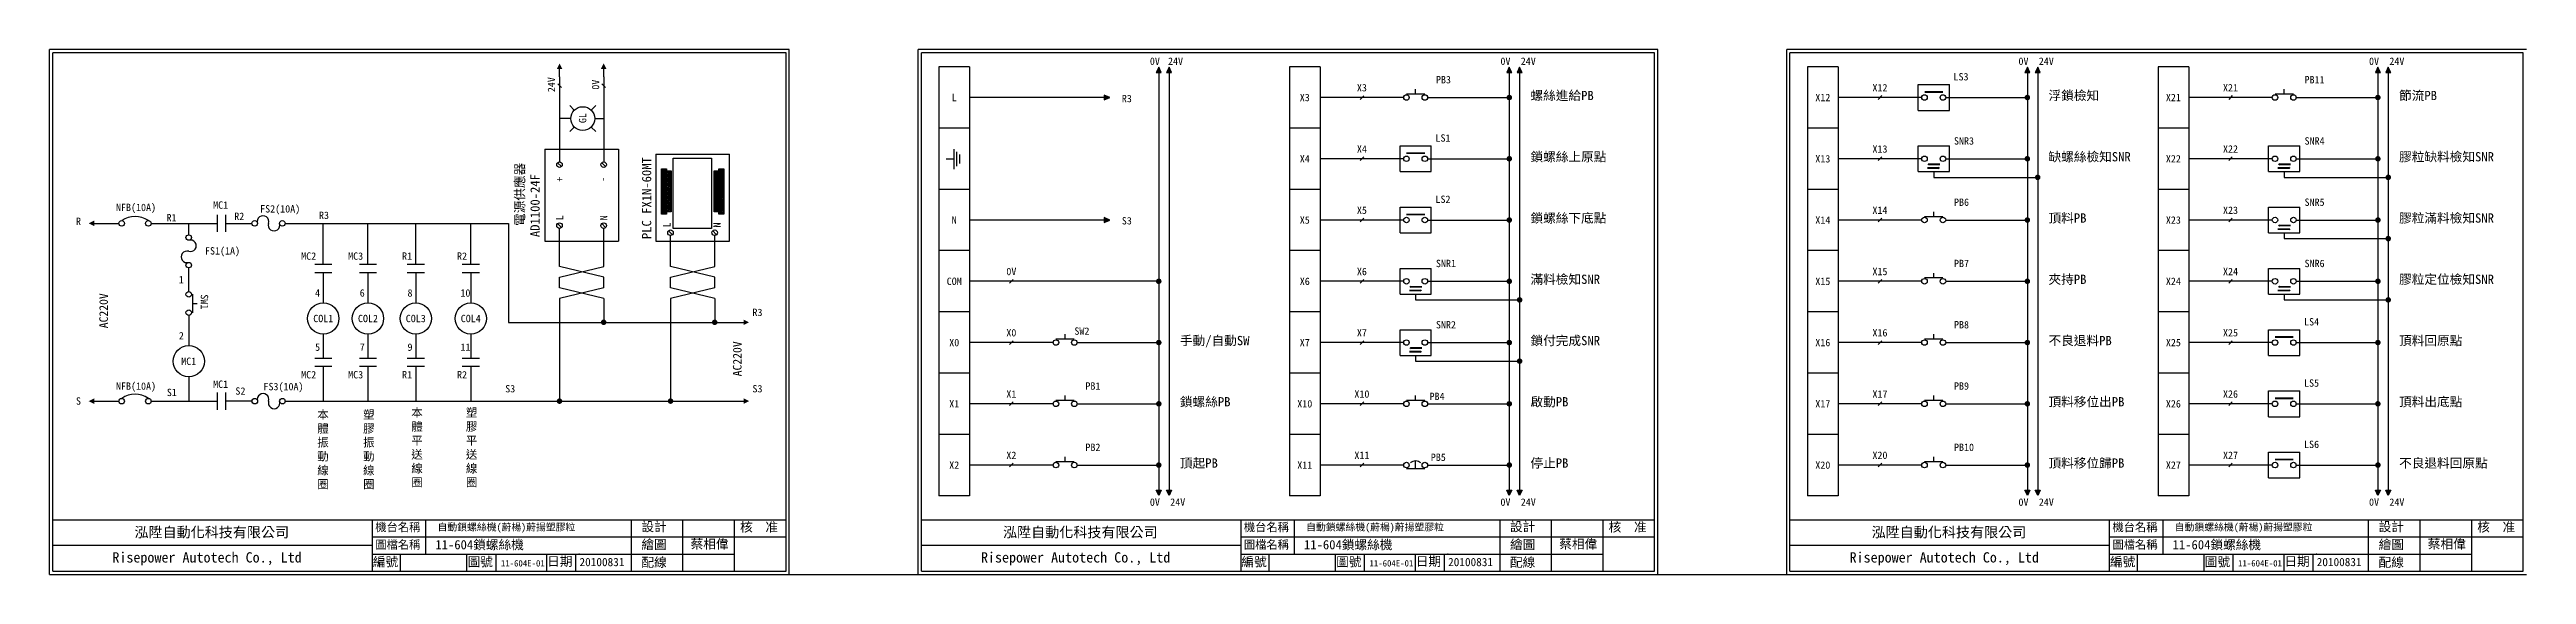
# Model space of a CAD drawing. Extents: x 144 to 2790, y -108 to 96.
# Drawn here: x 144 to 1105, y -108 to 96 of the extents above; entities that cross this region are included whole.
import ezdxf
from ezdxf.enums import TextEntityAlignment as Align

# ---------------------------------------------------------------- set-up
doc = ezdxf.new("R2010")
doc.units = 0
doc.layers.get('0').update_dxf_attribs({"linetype": 'CONTINUOUS'})
for name, color, linetype in [('7', 7, 'CONTINUOUS'), ('圖框層', 7, 'CONTINUOUS'), ('實線', 7, 'CONTINUOUS'), ('文字層', 4, 'CONTINUOUS'), ('標尺寸層', 3, 'CONTINUOUS')]:
    doc.layers.add(name, color=color, linetype=linetype)
doc.styles.add('STSL', font='KAIU.TTF')
doc.styles.add('標楷體', font='KAIU.TTF')

msp = doc.modelspace()

# ---------------------------------------------------------------- texts
for s, p in [('0V', (574.95, 91.34)), ('0V', (710.96, 91.34)), ('0V', (911.95, 91.34)), ('0V', (1047.96, 91.34)), ('R3', (564.07, 76.85)), ('S3', (564.07, 29.36)), ('0V', (574.95, -79.93)), ('0V', (710.96, -79.93)), ('0V', (911.95, -79.93)), ('0V', (1047.96, -79.93))]:
    msp.add_text(s, height=2.856).set_placement(p, align=Align.MIDDLE_RIGHT)
for p in [(578.1, 91.34), (714.96, 91.34), (915.95, 91.34), (1051.96, 91.34), (578.95, -79.93), (714.96, -79.93), (915.95, -79.93), (1051.96, -79.93)]:
    msp.add_text('24V', height=2.856).set_placement(p, align=Align.MIDDLE_LEFT)
for s, height, p in [('L', 2.86, (495.16, 77.25)), ('N', 2.86, (495.16, 29.65)), ('COM', 2.856, (495.16, 5.86)), ('X0', 2.856, (495.16, -17.94)), ('X1', 2.856, (495.16, -41.74)), ('X2', 2.856, (495.16, -65.54))]:
    msp.add_text(s, height=height).set_placement(p, align=Align.MIDDLE_CENTER)
at = {"color": 7}
for s, height, p in [('GL', 2.856, (350.97, 69.25)), ('AC220V', 3.332, (165.12, -5.59)), ('AC220V', 3.332, (410.97, -24.26))]:
    msp.add_text(s, height=height, rotation=90, dxfattribs=at).set_placement(p, align=Align.MIDDLE_CENTER)
for s, height, p in [('R', 2.86, (155.38, 29.18)), ('NFB(10A)', 2.856, (177.71, 34.56)), ('R1', 2.856, (191.49, 30.57)), ('MC1', 2.856, (210.55, 35.47)), ('R2', 2.856, (217.77, 31.11)), ('FS2(10A)', 2.856, (233.64, 34)), ('R3', 2.856, (250.64, 31.51)), ('FS1(1A)', 2.856, (211.27, 17.68)), ('MC2', 2.856, (244.71, 15.65)), ('MC3', 2.856, (262.93, 15.65)), ('R1', 2.856, (282.87, 15.65)), ('R2', 2.856, (304.2, 15.65)), ('1', 2.86, (195.29, 6.51)), ('4', 2.86, (248.16, 1.33)), ('6', 2.86, (265.47, 1.33)), ('8', 2.86, (284.02, 1.33)), ('10', 2.856, (305.51, 1.33)), ('COL1', 2.856, (250.36, -8.6)), ('COL2', 2.856, (267.7, -8.6)), ('COL3', 2.856, (286.26, -8.6)), ('COL4', 2.856, (307.59, -8.6)), ('R3', 2.856, (418.82, -6.21)), ('2', 2.86, (195.29, -15.29)), ('5', 2.86, (248.16, -19.73)), ('7', 2.86, (265.47, -19.73)), ('9', 2.86, (284.02, -19.73)), ('11', 2.856, (305.51, -19.73)), ('MC1', 2.856, (198.17, -25.21)), ('NFB(10A)', 2.856, (177.71, -34.87)), ('S1', 2.856, (191.6, -37.31)), ('MC1', 2.856, (210.55, -34.12)), ('S2', 2.856, (218.21, -36.78)), ('FS3(10A)', 2.856, (234.92, -35.05)), ('MC2', 2.856, (244.71, -30.44)), ('MC3', 2.856, (262.93, -30.44)), ('R1', 2.856, (282.87, -30.44)), ('R2', 2.856, (304.2, -30.44)), ('S3', 2.856, (322.9, -35.87)), ('S3', 2.856, (418.82, -35.87)), ('S', 2.86, (155.38, -40.66))]:
    msp.add_text(s, height=height, dxfattribs=at).set_placement(p, align=Align.MIDDLE_CENTER)
for tag, text, p in [('X3', 'X3', (631.17, 77.25)), ('X12', 'X3', (832.16, 77.25)), ('X12', 'R1', (854.32, 81.06)), ('X21', 'X3', (968.17, 77.25)), ('X21', 'R1', (990.33, 81.06)), ('X4', 'R1', (653.33, 57.26)), ('X13', 'R1', (854.32, 57.26)), ('X22', 'R1', (990.33, 57.26)), ('X4', 'X4', (631.17, 53.45)), ('X13', 'X4', (832.16, 53.45)), ('X22', 'X4', (968.17, 53.45)), ('X5', 'X5', (631.17, 29.65)), ('X5', 'R1', (653.33, 33.46)), ('X14', 'X5', (832.16, 29.65)), ('X14', 'R1', (854.32, 33.46)), ('X23', 'X5', (968.17, 29.65)), ('X23', 'R1', (990.33, 33.46)), ('X6', 'R1', (653.33, 9.66)), ('X15', 'R1', (854.32, 9.66)), ('X24', 'R1', (990.33, 9.66)), ('X6', 'X6', (631.17, 5.86)), ('X15', 'X6', (832.16, 5.86)), ('X24', 'X6', (968.17, 5.86)), ('X7', 'X7', (631.17, -17.94)), ('X16', 'X7', (832.16, -17.94)), ('X16', 'R1', (854.32, -14.13)), ('X25', 'X7', (968.17, -17.94)), ('X25', 'R1', (990.33, -14.13)), ('X17', 'R1', (854.32, -37.93)), ('X26', 'R1', (990.33, -37.93)), ('X10', 'X10', (631.17, -41.74)), ('X17', 'X10', (832.16, -41.74)), ('X26', 'X10', (968.17, -41.74)), ('X11', 'X11', (631.17, -65.54)), ('X11', 'R1', (653.33, -61.73)), ('X20', 'X11', (832.16, -65.54)), ('X20', 'R1', (854.32, -61.73)), ('X27', 'X11', (968.17, -65.54)), ('X27', 'R1', (990.33, -61.73))]:
    msp.add_attdef(tag, text=text, height=2.856).set_placement(p, align=Align.MIDDLE_CENTER)
at = {"layer": '7'}
for tag, text, p in [('LS3', 'CYS-1', (882.86, 85.32)), ('PB3', 'ES-1', (682.06, 84.18)), ('PB11', 'ES-1', (1019.06, 84.18)), ('LS1', 'CYS-1', (681.87, 61.52)), ('SNR3', 'ES-1', (883.05, 60.38)), ('SNR4', 'ES-1', (1019.06, 60.38)), ('LS2', 'CYS-1', (681.87, 37.72)), ('PB6', 'ES-1', (883.05, 36.58)), ('SNR5', 'ES-1', (1019.06, 36.58)), ('SNR1', 'ES-1', (682.06, 12.78)), ('PB7', 'ES-1', (883.05, 12.78)), ('SNR6', 'ES-1', (1019.06, 12.78)), ('SNR2', 'ES-1', (682.06, -11.02)), ('PB8', 'ES-1', (883.05, -11.02)), ('LS4', 'CYS-1', (1018.87, -9.88)), ('SW2', 'PB-1', (541.78, -13.49)), ('PB1', 'ES-1', (546.05, -34.82)), ('PB4', 'PB-1', (679.57, -38.87)), ('PB9', 'ES-1', (883.05, -34.82)), ('LS5', 'CYS-1', (1018.87, -33.68)), ('PB2', 'ES-1', (546.05, -58.62)), ('PB10', 'ES-1', (883.05, -58.62)), ('LS6', 'CYS-1', (1018.87, -57.48)), ('PB5', 'ES-1', (680.06, -62.51))]:
    msp.add_attdef(tag, text=text, height=2.856, dxfattribs=at).set_placement(p, align=Align.MIDDLE_LEFT)
msp.add_attdef('SW1', text='PB-1', height=2.856, rotation=270, dxfattribs=at).set_placement((204.27, 0.79), align=Align.MIDDLE_LEFT)
at = {"layer": '圖框層', "color": 4, "style": 'STSL'}
for s, height, p in [('螺絲進給PB', 3.6, (718.73, 76.24)), ('浮鎖檢知', 3.6, (919.72, 76.24)), ('節流PB', 3.6, (1055.73, 76.24)), ('鎖螺絲上原點', 3.6, (718.73, 52.44)), ('缺螺絲檢知SNR ', 3.6, (919.72, 52.44)), ('膠粒缺料檢知SNR', 3.6, (1055.73, 52.44)), ('鎖螺絲下底點', 3.6, (718.73, 28.64)), ('頂料PB ', 3.6, (919.72, 28.64)), ('膠粒滿料檢知SNR', 3.6, (1055.73, 28.64)), ('滿料檢知SNR', 3.6, (718.73, 4.84)), ('夾持PB', 3.6, (919.72, 4.84)), ('膠粒定位檢知SNR', 3.6, (1055.73, 4.84)), ('手動/自動SW', 3.6, (582.72, -18.96)), ('鎖付完成SNR', 3.6, (718.73, -18.96)), ('不良退料PB', 3.6, (919.72, -18.96)), ('頂料回原點', 3.6, (1055.73, -18.96)), ('鎖螺絲PB', 3.6, (582.72, -42.75)), ('啟動PB', 3.6, (718.73, -42.75)), ('頂料移位出PB', 3.6, (919.72, -42.75)), ('頂料出底點', 3.6, (1055.73, -42.75)), ('頂起PB', 3.6, (582.72, -66.55)), ('停止PB', 3.6, (718.73, -66.55)), ('頂料移位歸PB', 3.6, (919.72, -66.55)), ('不良退料回原點', 3.6, (1055.73, -66.55)), ('泓陞自動化科技有限公司', 4, (177.09, -93.62)), ('11-604鎖螺絲機', 3.6, (293.85, -98.26)), ('自動鎖螺絲機(蔚楊)蔚揚塑膠粒', 2.8, (294.69, -91.02)), ('繪圖', 3.6, (373.79, -98.18)), ('設計', 3.6, (373.79, -91.27)), ('核  准', 3.6, (412.07, -91.41)), ('泓陞自動化科技有限公司', 4, (514.09, -93.62)), ('11-604鎖螺絲機', 3.6, (630.85, -98.26)), ('自動鎖螺絲機(蔚楊)蔚揚塑膠粒', 2.8, (631.69, -91.02)), ('繪圖', 3.6, (710.79, -98.18)), ('設計', 3.6, (710.79, -91.27)), ('核  准', 3.6, (749.07, -91.41)), ('泓陞自動化科技有限公司', 4, (851.09, -93.62)), ('11-604鎖螺絲機', 3.6, (967.85, -98.26)), ('自動鎖螺絲機(蔚楊)蔚揚塑膠粒', 2.8, (968.69, -91.02)), ('繪圖', 3.6, (1047.79, -98.18)), ('設計', 3.6, (1047.79, -91.27)), ('核  准', 3.6, (1086.07, -91.41)), ('Risepower Autotech Co., Ltd', 4, (168.53, -103.39)), ('編號', 3.6, (269.59, -104.9)), ('圖號', 3.6, (306.35, -104.9)), ('日期', 3.6, (337.23, -104.73)), ('配線', 3.6, (373.79, -105.09)), ('Risepower Autotech Co., Ltd', 4, (505.53, -103.39)), ('編號', 3.6, (606.59, -104.9)), ('圖號', 3.6, (643.35, -104.9)), ('日期', 3.6, (674.23, -104.73)), ('配線', 3.6, (710.79, -105.09)), ('Risepower Autotech Co., Ltd', 4, (842.53, -103.39)), ('編號', 3.6, (943.59, -104.9)), ('圖號', 3.6, (980.35, -104.9)), ('日期', 3.6, (1011.23, -104.73)), ('配線', 3.6, (1047.79, -105.09))]:
    msp.add_text(s, height=height, dxfattribs=at).set_placement(p)
for s, p in [('電源供應器', (328.37, 27.35)), ('PLC FX1N-60MT', (377.6, 22.24)), ('AD1100-24F', (334.3, 23.02))]:
    msp.add_text(s, height=3.6, rotation=90, dxfattribs=at).set_placement(p)
at = {"layer": '實線'}
for s, p in [('24V', (338.87, 82.24)), ('0V', (356, 82.24))]:
    msp.add_text(s, height=2.856, rotation=90, dxfattribs=at).set_placement(p, align=Align.MIDDLE_CENTER)
for s, p in [('+', (342.07, 44.53)), ('-', (358.85, 44.48)), ('L', (342.05, 29.57)), ('N', (359.18, 29.51)), ('L', (383.65, 26.79)), ('N', (403.12, 26.74))]:
    msp.add_text(s, height=2.86, rotation=90, dxfattribs=at).set_placement(p, align=Align.MIDDLE_LEFT)
at = {"layer": '文字層', "color": 4, "style": 'STSL'}
for s, height, p in [('機台名稱', 3.2, (270.55, -91.25)), ('圖檔名稱', 3.2, (270.55, -98.04)), ('蔡相偉', 3.6, (392.88, -97.98)), ('機台名稱', 3.2, (607.55, -91.25)), ('圖檔名稱', 3.2, (607.55, -98.04)), ('蔡相偉', 3.6, (729.88, -97.98)), ('機台名稱', 3.2, (944.55, -91.25)), ('圖檔名稱', 3.2, (944.55, -98.04)), ('蔡相偉', 3.6, (1066.88, -97.98)), ('11-604E-01', 2.5, (319.28, -104.94)), ('20100831', 3.2, (349.78, -104.81)), ('11-604E-01', 2.5, (656.28, -104.94)), ('20100831', 3.2, (686.78, -104.81)), ('11-604E-01', 2.5, (993.28, -104.94)), ('20100831', 3.2, (1023.78, -104.81))]:
    msp.add_text(s, height=height, dxfattribs=at).set_placement(p)
at = {"layer": '標尺寸層', "color": 0, "char_height": 3.25, "width": 4.1791, "attachment_point": 1, "style": '標楷體'}
for s, insert in [('{\\T1.1;本體\\P振動\\P\\pt6.5;線圈}', (248.04, -44.3)), ('{\\T1.1;塑膠\\P振動\\P\\pt6.5;線圈}', (265.81, -44.3)), ('\\pt6.5;{\\T1.1;本體\\P平\\P送\\P線圈}', (284.52, -43.55)), ('\\pt6.5;{\\T1.1;塑\\P膠\\P平送線圈}', (305.7, -43.55))]:
    msp.add_mtext(s, dxfattribs=dict(at, insert=insert))

# ---------------------------------------------------------------- blocks, each defined once
blk = doc.blocks.new('T')
at = {"layer": '7'}
blk.add_lwpolyline([(0, 0, 3, 0, 0), (0, 3, 0, 0, 0)], format="xyseb", dxfattribs=at)
blk = doc.blocks.new('共用點')
at = {"layer": '7', "const_width": 2.25}
blk.add_lwpolyline([(-1.125, 0, 1), (1.125, 0, 1)], format="xyb", close=True, dxfattribs=at)
blk = doc.blocks.new('鍵頭')
blk.add_hatch(color=256).paths.add_polyline_path([(0, 4.5), (-2, 0), (2, 0)])
for p, q in [((0, 4.5), (-2, 0)), ((-2, 0), (2, 0)), ((2, 0), (0, 4.5))]:
    blk.add_line(p, q)
blk = doc.blocks.new('NO-L')
at = {"layer": '實線'}
blk.add_line((-1.5, 1.5), (1.5, -1.5), dxfattribs=at)
blk.add_attdef('T1', text='', height=6, rotation=90).set_placement((-8, 0), align=Align.MIDDLE_CENTER)

# ---------------------------------------------------------------- linework, layer by layer
for p, q in [((342.02, 85.31), (342.02, 89.45)), ((359.15, 85.31), (359.15, 89.45)), ((501.11, 89.15), (489.21, 89.15)), ((489.21, 89.15), (489.21, -77.44)), ((501.11, 89.15), (501.11, -77.44)), ((574.52, 86.94), (574.52, -75.23)), ((578.52, 86.94), (578.52, -75.23)), ((625.22, 89.15), (625.22, -77.44)), ((637.12, 89.15), (625.22, 89.15)), ((637.12, 89.15), (637.12, -77.44)), ((710.52, 86.94), (710.52, -75.23)), ((714.52, 86.94), (714.52, -75.23)), ((826.21, 89.15), (826.21, -77.44)), ((838.11, 89.15), (826.21, 89.15)), ((838.11, 89.15), (838.11, -77.44)), ((911.52, 86.94), (911.52, -75.23)), ((915.52, 86.94), (915.52, -75.23)), ((962.22, 89.15), (962.22, -77.44)), ((974.12, 89.15), (962.22, 89.15)), ((974.12, 89.15), (974.12, -77.44)), ((1047.52, 86.94), (1047.52, -75.23)), ((1051.52, 86.94), (1051.52, -75.23)), ((342.02, 85.31), (342.02, 52.24)), ((359.15, 85.31), (359.15, 52.24)), ((553.36, 77.25), (501.11, 77.25)), ((669.54, 77.25), (637.12, 77.25)), ((678.82, 77.25), (710.52, 77.25)), ((870.54, 77.25), (838.11, 77.25)), ((879.82, 77.25), (911.52, 77.25)), ((1006.54, 77.25), (974.12, 77.25)), ((1015.82, 77.25), (1047.52, 77.25)), ((346.39, 69.05), (342.02, 69.05)), ((355.67, 69.05), (359.15, 69.05)), ((501.11, 65.35), (489.21, 65.35)), ((637.12, 65.35), (625.22, 65.35)), ((838.11, 65.35), (826.21, 65.35)), ((974.12, 65.35), (962.22, 65.35)), ((341.26, 51.92), (342.77, 50.41)), ((358.39, 51.92), (359.91, 50.41)), ((379.38, 55.24), (407.94, 55.24)), ((382.06, 48.26), (383.02, 49.16)), ((382.22, 49), (382.85, 48.41)), ((383.94, 47.38), (384.9, 48.28)), ((384.11, 48.12), (384.74, 47.53)), ((402.47, 47.38), (403.43, 48.28)), ((402.63, 48.12), (403.26, 47.53)), ((404.35, 48.26), (405.31, 49.16)), ((404.52, 49), (405.15, 48.41)), ((495.14, 53.34), (492.07, 53.34)), ((669.54, 53.45), (637.12, 53.45)), ((678.82, 53.45), (710.52, 53.45)), ((870.54, 53.45), (838.11, 53.45)), ((875.18, 48.46), (875.18, 46.23)), ((879.82, 53.45), (911.52, 53.45)), ((1006.54, 53.45), (974.12, 53.45)), ((1011.18, 48.46), (1011.18, 46.23)), ((1015.82, 53.45), (1047.52, 53.45)), ((382.06, 46.5), (383.02, 47.4)), ((382.06, 44.73), (383.02, 45.63)), ((382.06, 42.97), (383.02, 43.87)), ((382.06, 41.21), (383.02, 42.11)), ((382.06, 39.45), (383.02, 40.35)), ((382.06, 37.69), (383.02, 38.59)), ((382.22, 47.24), (382.85, 46.65)), ((382.22, 45.48), (382.85, 44.89)), ((382.22, 43.72), (382.85, 43.13)), ((382.22, 41.95), (382.85, 41.37)), ((382.22, 40.19), (382.85, 39.6)), ((383.94, 45.61), (384.9, 46.52)), ((383.94, 43.85), (384.9, 44.75)), ((383.94, 42.09), (384.9, 42.99)), ((383.94, 40.33), (384.9, 41.23)), ((383.94, 38.57), (384.9, 39.47)), ((384.11, 46.36), (384.74, 45.77)), ((384.11, 44.6), (384.74, 44.01)), ((384.11, 42.84), (384.74, 42.25)), ((384.11, 41.07), (384.74, 40.48)), ((384.11, 39.31), (384.74, 38.72)), ((402.47, 45.61), (403.43, 46.52)), ((402.47, 43.85), (403.43, 44.75)), ((402.47, 42.09), (403.43, 42.99)), ((402.47, 40.33), (403.43, 41.23)), ((402.47, 38.57), (403.43, 39.47)), ((402.63, 46.36), (403.26, 45.77)), ((402.63, 44.6), (403.26, 44.01)), ((402.63, 42.84), (403.26, 42.25)), ((402.63, 41.07), (403.26, 40.48)), ((402.63, 39.31), (403.26, 38.72)), ((404.35, 46.5), (405.31, 47.4)), ((404.35, 44.73), (405.31, 45.63)), ((404.35, 42.97), (405.31, 43.87)), ((404.35, 41.21), (405.31, 42.11)), ((404.35, 39.45), (405.31, 40.35)), ((404.35, 37.69), (405.31, 38.59)), ((404.52, 47.24), (405.15, 46.65)), ((404.52, 45.48), (405.15, 44.89)), ((404.52, 43.72), (405.15, 43.13)), ((404.52, 41.95), (405.15, 41.37)), ((404.52, 40.19), (405.15, 39.6)), ((501.11, 41.55), (489.21, 41.55)), ((637.12, 41.55), (625.22, 41.55)), ((838.11, 41.55), (826.21, 41.55)), ((875.18, 46.23), (915.52, 46.23)), ((974.12, 41.55), (962.22, 41.55)), ((1011.18, 46.23), (1051.52, 46.23)), ((382.06, 35.92), (383.02, 36.82)), ((382.06, 34.16), (383.02, 35.06)), ((382.06, 32.4), (383.02, 33.3)), ((382.22, 38.43), (382.85, 37.84)), ((382.22, 36.67), (382.85, 36.08)), ((382.22, 34.91), (382.85, 34.32)), ((382.22, 33.14), (382.85, 32.55)), ((383.94, 36.8), (384.9, 37.71)), ((383.94, 35.04), (384.9, 35.94)), ((383.94, 33.28), (384.9, 34.18)), ((384.11, 37.55), (384.74, 36.96)), ((384.11, 35.79), (384.74, 35.2)), ((384.11, 34.03), (384.74, 33.44)), ((402.47, 36.8), (403.43, 37.71)), ((402.47, 35.04), (403.43, 35.94)), ((402.47, 33.28), (403.43, 34.18)), ((402.63, 37.55), (403.26, 36.96)), ((402.63, 35.79), (403.26, 35.2)), ((402.63, 34.03), (403.26, 33.44)), ((404.35, 35.92), (405.31, 36.82)), ((404.35, 34.16), (405.31, 35.06)), ((404.35, 32.4), (405.31, 33.3)), ((404.52, 38.43), (405.15, 37.84)), ((404.52, 36.67), (405.15, 36.08)), ((404.52, 34.91), (405.15, 34.32)), ((404.52, 33.14), (405.15, 32.55)), ((553.36, 29.65), (501.11, 29.65)), ((669.54, 29.65), (637.12, 29.65)), ((678.82, 29.65), (710.52, 29.65)), ((870.54, 29.65), (838.11, 29.65)), ((879.82, 29.65), (911.52, 29.65)), ((1006.54, 29.65), (974.12, 29.65)), ((1015.82, 29.65), (1047.52, 29.65)), ((161.48, 28.35), (171.09, 28.35)), ((183.58, 28.35), (209.22, 28.35)), ((212.39, 28.35), (222.68, 28.35)), ((341.26, 28.25), (342.77, 26.73)), ((342.02, 11.65), (342.02, 26.42)), ((358.39, 28.25), (359.91, 26.73)), ((359.15, 11.65), (359.15, 26.42)), ((384.33, 25.47), (385.85, 23.96)), ((385.09, 11.65), (385.09, 23.64)), ((401.47, 25.47), (402.98, 23.96)), ((402.22, 11.65), (402.22, 23.64)), ((1011.18, 24.66), (1011.18, 22.43)), ((1011.18, 22.43), (1051.52, 22.43)), ((342.02, 11.65), (342.02, 15.79)), ((342.02, 11.65), (342.02, 15.79)), ((342.02, 7.51), (359.15, 11.65)), ((359.15, 7.51), (342.02, 11.65)), ((359.15, 11.65), (359.15, 15.79)), ((359.15, 11.65), (359.15, 15.79)), ((385.09, 11.65), (385.09, 15.79)), ((385.09, 11.65), (385.09, 15.79)), ((385.09, 7.51), (402.22, 11.65)), ((402.22, 7.51), (385.09, 11.65)), ((402.22, 11.65), (402.22, 15.79)), ((402.22, 11.65), (402.22, 15.79)), ((501.11, 17.76), (489.21, 17.76)), ((637.12, 17.76), (625.22, 17.76)), ((838.11, 17.76), (826.21, 17.76)), ((974.12, 17.76), (962.22, 17.76)), ((342.02, 3.37), (342.02, 7.51)), ((342.02, 3.37), (342.02, 7.51)), ((342.02, 3.37), (342.02, 7.51)), ((359.15, 3.37), (342.02, -0.77)), ((359.15, -0.77), (342.02, 3.37)), ((359.15, 3.37), (359.15, 7.51)), ((359.15, 3.37), (359.15, 7.51)), ((359.15, 3.37), (359.15, 7.51)), ((385.09, 3.37), (385.09, 7.51)), ((385.09, 3.37), (385.09, 7.51)), ((385.09, 3.37), (385.09, 7.51)), ((402.22, 3.37), (385.09, -0.77)), ((402.22, -0.77), (385.09, 3.37)), ((402.22, 3.37), (402.22, 7.51)), ((402.22, 3.37), (402.22, 7.51)), ((402.22, 3.37), (402.22, 7.51)), ((574.52, 5.86), (501.11, 5.86)), ((669.54, 5.86), (637.12, 5.86)), ((674.18, 0.86), (674.18, -1.37)), ((678.82, 5.86), (710.52, 5.86)), ((870.54, 5.86), (838.11, 5.86)), ((879.82, 5.86), (911.52, 5.86)), ((1006.54, 5.86), (974.12, 5.86)), ((1011.18, 0.86), (1011.18, -1.37)), ((1015.82, 5.86), (1047.52, 5.86)), ((342.02, -0.77), (342.02, -40.69)), ((359.15, -0.77), (359.15, -10.08)), ((385.09, -0.77), (385.1, -40.69)), ((402.22, -0.77), (402.23, -10.08)), ((501.11, -6.04), (489.21, -6.04)), ((637.12, -6.04), (625.22, -6.04)), ((674.18, -1.37), (714.52, -1.37)), ((838.11, -6.04), (826.21, -6.04)), ((974.12, -6.04), (962.22, -6.04)), ((1011.18, -1.37), (1051.52, -1.37)), ((322.17, -10.09), (413.43, -10.09)), ((533.54, -17.94), (501.11, -17.94)), ((542.82, -17.94), (574.52, -17.94)), ((669.54, -17.94), (637.12, -17.94)), ((678.82, -17.94), (710.52, -17.94)), ((870.54, -17.94), (838.11, -17.94)), ((879.82, -17.94), (911.52, -17.94)), ((1006.54, -17.94), (974.12, -17.94)), ((1015.82, -17.94), (1047.52, -17.94)), ((674.18, -22.94), (674.18, -25.17)), ((674.18, -25.17), (714.52, -25.17)), ((501.11, -29.84), (489.21, -29.84)), ((637.12, -29.84), (625.22, -29.84)), ((838.11, -29.84), (826.21, -29.84)), ((974.12, -29.84), (962.22, -29.84)), ((161.48, -40.7), (171.09, -40.7)), ((184.55, -40.7), (209.22, -40.7)), ((235.58, -40.71), (413.43, -40.68)), ((533.54, -41.74), (501.11, -41.74)), ((542.82, -41.74), (574.52, -41.74)), ((669.54, -41.74), (637.12, -41.74)), ((678.82, -41.74), (710.52, -41.74)), ((870.54, -41.74), (838.11, -41.74)), ((879.82, -41.74), (911.52, -41.74)), ((1006.54, -41.74), (974.12, -41.74)), ((1015.82, -41.74), (1047.52, -41.74)), ((501.11, -53.64), (489.21, -53.64)), ((637.12, -53.64), (625.22, -53.64)), ((838.11, -53.64), (826.21, -53.64)), ((974.12, -53.64), (962.22, -53.64)), ((533.54, -65.54), (501.11, -65.54)), ((542.82, -65.54), (574.52, -65.54)), ((669.54, -65.54), (637.12, -65.54)), ((678.82, -65.54), (710.52, -65.54)), ((870.54, -65.54), (838.11, -65.54)), ((879.82, -65.54), (911.52, -65.54)), ((1006.54, -65.54), (974.12, -65.54)), ((1015.82, -65.54), (1047.52, -65.54)), ((501.11, -77.44), (489.21, -77.44)), ((637.12, -77.44), (625.22, -77.44)), ((838.11, -77.44), (826.21, -77.44)), ((974.12, -77.44), (962.22, -77.44))]:
    msp.add_line(p, q)
at = {"const_width": 0.714}
for points in [[(871.61, 79.39), (878.75, 79.39)], [(670.61, 55.6), (677.75, 55.6)], [(670.61, 31.8), (677.75, 31.8)], [(1007.61, -15.8), (1014.75, -15.8)], [(1007.61, -39.6), (1014.75, -39.6)], [(1007.61, -63.4), (1014.75, -63.4)]]:
    msp.add_lwpolyline(points, dxfattribs=at)
msp.add_lwpolyline([(379.38, 55.24), (379.38, 21.48), (407.94, 21.48), (407.94, 55.24)])
for points in [[(381.6, 49.59), (383.48, 49.59), (383.48, 47.83), (381.6, 47.83)], [(383.48, 48.71), (385.36, 48.71), (385.36, 46.95), (383.48, 46.95)], [(386.07, 53.65), (400.99, 53.65), (400.99, 26.34), (386.07, 26.34)], [(402.01, 48.71), (403.89, 48.71), (403.89, 46.95), (402.01, 46.95)], [(403.89, 49.59), (405.77, 49.59), (405.77, 47.83), (403.89, 47.83)], [(381.6, 47.83), (383.48, 47.83), (383.48, 46.06), (381.6, 46.06)], [(381.6, 46.06), (383.48, 46.06), (383.48, 44.3), (381.6, 44.3)], [(381.6, 44.3), (383.48, 44.3), (383.48, 42.54), (381.6, 42.54)], [(381.6, 42.54), (383.48, 42.54), (383.48, 40.78), (381.6, 40.78)], [(381.6, 40.78), (383.48, 40.78), (383.48, 39.02), (381.6, 39.02)], [(381.6, 39.02), (383.48, 39.02), (383.48, 37.25), (381.6, 37.25)], [(383.48, 46.95), (385.36, 46.95), (385.36, 45.18), (383.48, 45.18)], [(383.48, 45.18), (385.36, 45.18), (385.36, 43.42), (383.48, 43.42)], [(383.48, 43.42), (385.36, 43.42), (385.36, 41.66), (383.48, 41.66)], [(383.48, 41.66), (385.36, 41.66), (385.36, 39.9), (383.48, 39.9)], [(383.48, 39.9), (385.36, 39.9), (385.36, 38.14), (383.48, 38.14)], [(402.01, 46.95), (403.89, 46.95), (403.89, 45.18), (402.01, 45.18)], [(402.01, 45.18), (403.89, 45.18), (403.89, 43.42), (402.01, 43.42)], [(402.01, 43.42), (403.89, 43.42), (403.89, 41.66), (402.01, 41.66)], [(402.01, 41.66), (403.89, 41.66), (403.89, 39.9), (402.01, 39.9)], [(402.01, 39.9), (403.89, 39.9), (403.89, 38.14), (402.01, 38.14)], [(403.89, 47.83), (405.77, 47.83), (405.77, 46.06), (403.89, 46.06)], [(403.89, 46.06), (405.77, 46.06), (405.77, 44.3), (403.89, 44.3)], [(403.89, 44.3), (405.77, 44.3), (405.77, 42.54), (403.89, 42.54)], [(403.89, 42.54), (405.77, 42.54), (405.77, 40.78), (403.89, 40.78)], [(403.89, 40.78), (405.77, 40.78), (405.77, 39.02), (403.89, 39.02)], [(403.89, 39.02), (405.77, 39.02), (405.77, 37.25), (403.89, 37.25)], [(381.6, 37.25), (383.48, 37.25), (383.48, 35.49), (381.6, 35.49)], [(381.6, 35.49), (383.48, 35.49), (383.48, 33.73), (381.6, 33.73)], [(381.6, 33.73), (383.48, 33.73), (383.48, 31.97), (381.6, 31.97)], [(383.48, 38.14), (385.36, 38.14), (385.36, 36.37), (383.48, 36.37)], [(383.48, 36.37), (385.36, 36.37), (385.36, 34.61), (383.48, 34.61)], [(383.48, 34.61), (385.36, 34.61), (385.36, 32.85), (383.48, 32.85)], [(402.01, 38.14), (403.89, 38.14), (403.89, 36.37), (402.01, 36.37)], [(402.01, 36.37), (403.89, 36.37), (403.89, 34.61), (402.01, 34.61)], [(402.01, 34.61), (403.89, 34.61), (403.89, 32.85), (402.01, 32.85)], [(403.89, 37.25), (405.77, 37.25), (405.77, 35.49), (403.89, 35.49)], [(403.89, 35.49), (405.77, 35.49), (405.77, 33.73), (403.89, 33.73)], [(403.89, 33.73), (405.77, 33.73), (405.77, 31.97), (403.89, 31.97)]]:
    msp.add_lwpolyline(points, close=True)
for points in [[(873.39, 51.31, 1.07, 0, 0), (872.68, 51.31, 0, 0, 0)], [(876.96, 49.88, 1.07, 0, 0), (877.68, 49.88, 0, 0, 0)], [(1009.4, 51.31, 1.07, 0, 0), (1008.69, 51.31, 0, 0, 0)], [(1012.97, 49.88, 1.07, 0, 0), (1013.68, 49.88, 0, 0, 0)], [(1009.4, 27.51, 1.07, 0, 0), (1008.69, 27.51, 0, 0, 0)], [(1012.97, 26.08, 1.07, 0, 0), (1013.68, 26.08, 0, 0, 0)], [(672.4, 3.71, 1.07, 0, 0), (671.69, 3.71, 0, 0, 0)], [(675.97, 2.29, 1.07, 0, 0), (676.68, 2.29, 0, 0, 0)], [(1009.4, 3.71, 1.07, 0, 0), (1008.69, 3.71, 0, 0, 0)], [(1012.97, 2.29, 1.07, 0, 0), (1013.68, 2.29, 0, 0, 0)], [(672.4, -20.09, 1.07, 0, 0), (671.69, -20.09, 0, 0, 0)], [(675.97, -21.51, 1.07, 0, 0), (676.68, -21.51, 0, 0, 0)]]:
    msp.add_lwpolyline(points, format="xyseb")
for centre, radius in [((382.54, 48.71), 0.738), ((382.54, 48.71), 0.659), ((384.42, 47.83), 0.738), ((384.42, 47.83), 0.659), ((402.95, 47.83), 0.738), ((402.95, 47.83), 0.659), ((404.83, 48.71), 0.738), ((404.83, 48.71), 0.659), ((382.54, 46.95), 0.738), ((382.54, 45.18), 0.738), ((382.54, 43.42), 0.738), ((382.54, 41.66), 0.738), ((382.54, 39.9), 0.738), ((382.54, 38.14), 0.738), ((382.54, 46.95), 0.659), ((382.54, 45.18), 0.659), ((382.54, 43.42), 0.659), ((382.54, 41.66), 0.659), ((382.54, 39.9), 0.659), ((382.54, 38.14), 0.659), ((384.42, 46.06), 0.738), ((384.42, 44.3), 0.738), ((384.42, 42.54), 0.738), ((384.42, 40.78), 0.738), ((384.42, 39.02), 0.738), ((384.42, 46.06), 0.659), ((384.42, 44.3), 0.659), ((384.42, 42.54), 0.659), ((384.42, 40.78), 0.659), ((384.42, 39.02), 0.659), ((402.95, 46.06), 0.738), ((402.95, 44.3), 0.738), ((402.95, 42.54), 0.738), ((402.95, 40.78), 0.738), ((402.95, 39.02), 0.738), ((402.95, 46.06), 0.659), ((402.95, 44.3), 0.659), ((402.95, 42.54), 0.659), ((402.95, 40.78), 0.659), ((402.95, 39.02), 0.659), ((404.83, 46.95), 0.738), ((404.83, 45.18), 0.738), ((404.83, 43.42), 0.738), ((404.83, 41.66), 0.738), ((404.83, 39.9), 0.738), ((404.83, 38.14), 0.738), ((404.83, 46.95), 0.659), ((404.83, 45.18), 0.659), ((404.83, 43.42), 0.659), ((404.83, 41.66), 0.659), ((404.83, 39.9), 0.659), ((404.83, 38.14), 0.659), ((382.54, 36.37), 0.738), ((382.54, 34.61), 0.738), ((382.54, 32.85), 0.738), ((382.54, 36.37), 0.659), ((382.54, 34.61), 0.659), ((382.54, 32.85), 0.659), ((384.42, 37.25), 0.738), ((384.42, 35.49), 0.738), ((384.42, 33.73), 0.738), ((384.42, 37.25), 0.659), ((384.42, 35.49), 0.659), ((384.42, 33.73), 0.659), ((402.95, 37.25), 0.738), ((402.95, 35.49), 0.738), ((402.95, 33.73), 0.738), ((402.95, 37.25), 0.659), ((402.95, 35.49), 0.659), ((402.95, 33.73), 0.659), ((404.83, 36.37), 0.738), ((404.83, 34.61), 0.738), ((404.83, 32.85), 0.738), ((404.83, 36.37), 0.659), ((404.83, 34.61), 0.659), ((404.83, 32.85), 0.659)]:
    msp.add_circle(centre, radius)
for centre, start, end in [((226.97, 29.02), 342.51014, 197.48986), ((198.85, 19.64), 252.51014, 107.48986), ((231.25, 27.67), 162.51014, 17.48986), ((197.5, 15.35), 72.51014, 287.48986), ((227.01, -40.03), 342.51014, 197.48986), ((231.3, -41.38), 162.51014, 17.48986)]:
    msp.add_arc(centre, 2.25, start, end)
at = {"layer": '7'}
for p, q in [((670.61, 78.68), (677.75, 78.68)), ((674.18, 78.68), (674.18, 80.47)), ((1007.61, 78.68), (1014.75, 78.68)), ((1011.18, 78.68), (1011.18, 80.47)), ((871.61, 31.08), (878.75, 31.08)), ((875.18, 31.08), (875.18, 32.87)), ((199.6, 0.8), (199.6, -6.34)), ((871.61, 7.28), (878.75, 7.28)), ((875.18, 7.28), (875.18, 9.07)), ((199.6, -2.77), (201.38, -2.77)), ((534.61, -16.52), (541.75, -16.52)), ((538.18, -16.52), (538.18, -14.73)), ((871.61, -16.52), (878.75, -16.52)), ((875.18, -16.52), (875.18, -14.73)), ((534.61, -40.31), (541.75, -40.31)), ((538.18, -40.31), (538.18, -38.53)), ((670.61, -40.31), (677.75, -40.31)), ((674.18, -40.31), (674.18, -38.53)), ((871.61, -40.31), (878.75, -40.31)), ((875.18, -40.31), (875.18, -38.53)), ((534.61, -64.11), (541.75, -64.11)), ((538.18, -64.11), (538.18, -62.33)), ((670.61, -66.92), (677.75, -66.92)), ((871.61, -64.11), (878.75, -64.11)), ((875.18, -64.11), (875.18, -62.33))]:
    msp.add_line(p, q, dxfattribs=at)
for centre, radius in [((670.61, 77.25), 1.07), ((677.75, 77.25), 1.07), ((871.61, 77.25), 1.07), ((878.75, 77.25), 1.07), ((1007.61, 77.25), 1.07), ((1014.75, 77.25), 1.07), ((351.03, 69.05), 4.64), ((670.61, 53.45), 1.07), ((677.75, 53.45), 1.07), ((871.61, 53.45), 1.07), ((871.61, 53.45), 1.07), ((878.75, 53.45), 1.07), ((878.75, 53.45), 1.07), ((1007.61, 53.45), 1.07), ((1007.61, 53.45), 1.07), ((1014.75, 53.45), 1.07), ((1014.75, 53.45), 1.07), ((172.16, 28.35), 1.07), ((182.51, 28.35), 1.07), ((670.61, 29.65), 1.07), ((677.75, 29.65), 1.07), ((871.61, 29.65), 1.07), ((878.75, 29.65), 1.07), ((1007.61, 29.65), 1.07), ((1007.61, 29.65), 1.07), ((1014.75, 29.65), 1.07), ((1014.75, 29.65), 1.07), ((198.17, 0.8), 1.07), ((670.61, 5.86), 1.07), ((670.61, 5.86), 1.07), ((677.75, 5.86), 1.07), ((677.75, 5.86), 1.07), ((871.61, 5.86), 1.07), ((878.75, 5.86), 1.07), ((1007.61, 5.86), 1.07), ((1007.61, 5.86), 1.07), ((1014.75, 5.86), 1.07), ((1014.75, 5.86), 1.07), ((198.17, -6.34), 1.07), ((534.61, -17.94), 1.07), ((541.75, -17.94), 1.07), ((670.61, -17.94), 1.07), ((670.61, -17.94), 1.07), ((677.75, -17.94), 1.07), ((677.75, -17.94), 1.07), ((871.61, -17.94), 1.07), ((878.75, -17.94), 1.07), ((1007.61, -17.94), 1.07), ((1014.75, -17.94), 1.07), ((172.16, -40.7), 1.07), ((182.51, -40.7), 1.07), ((534.61, -41.74), 1.07), ((541.75, -41.74), 1.07), ((670.61, -41.74), 1.07), ((677.75, -41.74), 1.07), ((871.61, -41.74), 1.07), ((878.75, -41.74), 1.07), ((1007.61, -41.74), 1.07), ((1014.75, -41.74), 1.07), ((534.61, -65.54), 1.07), ((541.75, -65.54), 1.07), ((670.61, -65.54), 1.07), ((677.75, -65.54), 1.07), ((871.61, -65.54), 1.07), ((878.75, -65.54), 1.07), ((1007.61, -65.54), 1.07), ((1014.75, -65.54), 1.07)]:
    msp.add_circle(centre, radius, dxfattribs=at)
at = {"layer": '圖框層', "color": 7}
for p, q in [((431.16, 95.91), (144.16, 95.91)), ((144.16, -108.06), (144.16, 95.91)), ((429.91, 94.66), (145.41, 94.66)), ((145.41, -106.81), (145.41, 94.66)), ((429.91, -106.81), (429.91, 94.66)), ((431.16, -108.06), (431.16, 95.91)), ((768.16, 95.91), (481.16, 95.91)), ((481.16, -108.06), (481.16, 95.91)), ((766.91, 94.66), (482.41, 94.66)), ((482.41, -106.81), (482.41, 94.66)), ((766.91, -106.81), (766.91, 94.66)), ((768.16, -108.06), (768.16, 95.91)), ((1105.16, 95.91), (818.16, 95.91)), ((818.16, -108.06), (818.16, 95.91)), ((1103.91, 94.66), (819.41, 94.66)), ((819.41, -106.81), (819.41, 94.66)), ((1103.91, -106.81), (1103.91, 94.66)), ((145.41, -86.81), (255.89, -86.81)), ((255.89, -86.81), (429.91, -86.81)), ((269.43, -106.81), (269.43, -86.81)), ((269.43, -93.48), (429.91, -93.48)), ((369.91, -106.81), (369.91, -86.81)), ((389.91, -106.81), (389.91, -86.81)), ((409.91, -106.81), (409.91, -86.81)), ((482.41, -86.81), (592.89, -86.81)), ((592.89, -86.81), (766.91, -86.81)), ((606.43, -106.81), (606.43, -86.81)), ((606.43, -93.48), (766.91, -93.48)), ((706.91, -106.81), (706.91, -86.81)), ((726.91, -106.81), (726.91, -86.81)), ((746.91, -106.81), (746.91, -86.81)), ((819.41, -86.81), (929.89, -86.81)), ((929.89, -86.81), (1103.91, -86.81)), ((943.43, -106.81), (943.43, -86.81)), ((943.43, -93.48), (1103.91, -93.48)), ((1043.91, -106.81), (1043.91, -86.81)), ((1063.91, -106.81), (1063.91, -86.81)), ((1083.91, -106.81), (1083.91, -86.81)), ((269.43, -100.14), (409.91, -100.14)), ((280.31, -106.81), (280.31, -100.06)), ((306.08, -106.81), (306.08, -100.14)), ((317.39, -106.81), (317.39, -100.14)), ((606.43, -100.14), (746.91, -100.14)), ((617.31, -106.81), (617.31, -100.06)), ((643.08, -106.81), (643.08, -100.14)), ((654.39, -106.81), (654.39, -100.14)), ((943.43, -100.14), (1083.91, -100.14)), ((954.31, -106.81), (954.31, -100.06)), ((980.08, -106.81), (980.08, -100.14)), ((991.39, -106.81), (991.39, -100.14)), ((144.16, -108.06), (431.16, -108.06)), ((145.41, -106.81), (429.91, -106.81)), ((481.16, -108.06), (768.16, -108.06)), ((482.41, -106.81), (766.91, -106.81)), ((818.16, -108.06), (1105.16, -108.06)), ((819.41, -106.81), (1103.91, -106.81))]:
    msp.add_line(p, q, dxfattribs=at)
at = {"layer": '圖框層', "color": 4}
for p in [(349.7, -100.14), (686.7, -100.14), (1023.7, -100.14)]:
    msp.add_point(p, dxfattribs=at)
at = {"layer": '實線'}
for p, q in [((341.31, 82.54), (342.73, 81.11)), ((358.44, 82.54), (359.87, 81.11)), ((855.04, 77.97), (853.61, 76.54)), ((869.11, 82.25), (881.25, 82.25)), ((869.11, 72.25), (869.11, 82.25)), ((991.04, 77.97), (989.62, 76.54)), ((347.75, 72.33), (345.98, 74.1)), ((354.31, 72.33), (356.08, 74.1)), ((869.11, 72.25), (881.25, 72.25)), ((347.75, 65.77), (345.98, 64)), ((354.31, 65.77), (356.08, 64)), ((668.12, 58.45), (680.25, 58.45)), ((668.12, 48.46), (668.12, 58.45)), ((869.11, 58.45), (881.25, 58.45)), ((869.11, 58.45), (881.25, 58.45)), ((869.11, 48.46), (869.11, 58.45)), ((869.11, 48.46), (869.11, 58.45)), ((1005.12, 58.45), (1017.25, 58.45)), ((1005.12, 58.45), (1017.25, 58.45)), ((1005.12, 48.46), (1005.12, 58.45)), ((1005.12, 48.46), (1005.12, 58.45)), ((336.31, 57.18), (336.31, 21.48)), ((336.31, 57.18), (364.86, 57.18)), ((364.86, 57.18), (364.86, 21.48)), ((495.14, 49.47), (495.14, 57.2)), ((496.21, 50.54), (496.21, 56.13)), ((497.28, 51.62), (497.28, 55.06)), ((654.04, 54.17), (652.62, 52.74)), ((668.12, 48.46), (680.25, 48.46)), ((855.04, 54.17), (853.61, 52.74)), ((869.11, 48.46), (881.25, 48.46)), ((869.11, 48.46), (881.25, 48.46)), ((991.04, 54.17), (989.62, 52.74)), ((1005.12, 48.46), (1017.25, 48.46)), ((1005.12, 48.46), (1017.25, 48.46)), ((654.04, 30.37), (652.62, 28.94)), ((668.12, 34.65), (680.25, 34.65)), ((668.12, 24.66), (668.12, 34.65)), ((855.04, 30.37), (853.61, 28.94)), ((991.04, 30.37), (989.62, 28.94)), ((1005.12, 34.65), (1017.25, 34.65)), ((1005.12, 34.65), (1017.25, 34.65)), ((1005.12, 24.66), (1005.12, 34.65)), ((1005.12, 24.66), (1005.12, 34.65)), ((336.31, 21.48), (364.86, 21.48)), ((668.12, 24.66), (680.25, 24.66)), ((1005.12, 24.66), (1017.25, 24.66)), ((1005.12, 24.66), (1017.25, 24.66)), ((668.12, 10.85), (680.25, 10.85)), ((668.12, 10.85), (680.25, 10.85)), ((668.12, 0.86), (668.12, 10.85)), ((668.12, 0.86), (668.12, 10.85)), ((1005.12, 10.85), (1017.25, 10.85)), ((1005.12, 10.85), (1017.25, 10.85)), ((1005.12, 0.86), (1005.12, 10.85)), ((1005.12, 0.86), (1005.12, 10.85)), ((654.04, 6.57), (652.62, 5.14)), ((668.12, 0.86), (680.25, 0.86)), ((668.12, 0.86), (680.25, 0.86)), ((855.04, 6.57), (853.61, 5.14)), ((991.04, 6.57), (989.62, 5.14)), ((1005.12, 0.86), (1017.25, 0.86)), ((1005.12, 0.86), (1017.25, 0.86)), ((668.12, -12.95), (680.25, -12.95)), ((668.12, -12.95), (680.25, -12.95)), ((668.12, -22.94), (668.12, -12.95)), ((668.12, -22.94), (668.12, -12.95)), ((855.04, -17.23), (853.61, -18.66)), ((991.04, -17.23), (989.62, -18.66)), ((1005.12, -12.95), (1017.25, -12.95)), ((1005.12, -22.94), (1005.12, -12.95)), ((668.12, -22.94), (680.25, -22.94)), ((668.12, -22.94), (680.25, -22.94)), ((1005.12, -22.94), (1017.25, -22.94)), ((1005.12, -36.74), (1017.25, -36.74)), ((1005.12, -46.74), (1005.12, -36.74)), ((855.04, -41.03), (853.61, -42.46)), ((991.04, -41.03), (989.62, -42.46)), ((1005.12, -46.74), (1017.25, -46.74)), ((654.04, -64.83), (652.62, -66.26)), ((855.04, -64.83), (853.61, -66.26)), ((991.04, -64.83), (989.62, -66.26)), ((1005.12, -60.54), (1017.25, -60.54)), ((1005.12, -70.54), (1005.12, -60.54)), ((1005.12, -70.54), (1017.25, -70.54))]:
    msp.add_line(p, q, dxfattribs=at)
for points in [[(881.25, 72.25), (881.25, 82.25)], [(680.25, 48.46), (680.25, 58.45)], [(881.25, 48.46), (881.25, 58.45)], [(881.25, 48.46), (881.25, 58.45)], [(1017.25, 48.46), (1017.25, 58.45)], [(1017.25, 48.46), (1017.25, 58.45)], [(680.25, 24.66), (680.25, 34.65)], [(1017.25, 24.66), (1017.25, 34.65)], [(1017.25, 24.66), (1017.25, 34.65)], [(680.25, 0.86), (680.25, 10.85)], [(680.25, 0.86), (680.25, 10.85)], [(1017.25, 0.86), (1017.25, 10.85)], [(1017.25, 0.86), (1017.25, 10.85)], [(680.25, -22.94), (680.25, -12.95)], [(680.25, -22.94), (680.25, -12.95)], [(1017.25, -22.94), (1017.25, -12.95)], [(1017.25, -46.74), (1017.25, -36.74)], [(1017.25, -70.54), (1017.25, -60.54)]]:
    msp.add_lwpolyline(points, dxfattribs=at)
at = {"layer": '實線', "const_width": 0.714}
for points in [[(872.68, 49.88), (876.96, 49.88)], [(873.39, 51.31), (877.68, 51.31)], [(1008.69, 49.88), (1012.97, 49.88)], [(1009.4, 51.31), (1013.68, 51.31)], [(1008.69, 26.08), (1012.97, 26.08)], [(1009.4, 27.51), (1013.68, 27.51)], [(671.69, 2.29), (675.97, 2.29)], [(672.4, 3.71), (676.68, 3.71)], [(1008.69, 2.29), (1012.97, 2.29)], [(1009.4, 3.71), (1013.68, 3.71)], [(671.69, -21.51), (675.97, -21.51)], [(672.4, -20.09), (676.68, -20.09)]]:
    msp.add_lwpolyline(points, dxfattribs=at)
at = {"layer": '實線'}
for centre in [(342.02, 51.16), (359.15, 51.16), (223.75, 28.35), (234.46, 28.35), (198.17, 22.85), (342.02, 27.49), (359.15, 27.49), (385.09, 24.72), (402.22, 24.72), (198.17, 12.14), (223.8, -40.7), (234.51, -40.7)]:
    msp.add_circle(centre, 1.07, dxfattribs=at)
at = {"layer": '標尺寸層', "color": 7}
for p, q in [((209.22, 31.69), (209.22, 25.01)), ((212.39, 31.69), (212.39, 25.01)), ((183.58, 28.35), (184.55, 28.35)), ((198.17, 23.92), (198.17, 28.35)), ((235.53, 28.35), (322.17, 28.35)), ((250.36, 12.37), (250.36, 28.35)), ((267.7, 12.37), (267.7, 28.35)), ((286.26, 12.37), (286.26, 28.35)), ((307.59, 12.37), (307.59, 28.35)), ((322.17, 28.35), (322.17, -10.09)), ((198.17, 1.87), (198.17, 11.07)), ((253.7, 12.37), (247.03, 12.37)), ((271.04, 12.37), (264.37, 12.37)), ((289.59, 12.37), (282.92, 12.37)), ((310.92, 12.37), (304.25, 12.37)), ((253.7, 9.2), (247.03, 9.2)), ((250.36, 9.2), (250.36, -2.53)), ((271.04, 9.2), (264.37, 9.2)), ((267.7, 9.2), (267.7, -2.53)), ((289.59, 9.2), (282.92, 9.2)), ((286.26, 9.2), (286.26, -2.53)), ((310.92, 9.2), (304.25, 9.2)), ((307.59, 9.2), (307.59, -2.53)), ((198.17, -7.41), (198.17, -19.14)), ((250.36, -14.67), (250.36, -24.09)), ((267.7, -14.67), (267.7, -24.09)), ((286.26, -14.67), (286.26, -24.09)), ((307.59, -14.67), (307.59, -24.09)), ((253.7, -24.09), (247.03, -24.09)), ((253.7, -27.27), (247.03, -27.27)), ((250.36, -27.27), (250.37, -40.71)), ((271.04, -24.09), (264.37, -24.09)), ((271.04, -27.27), (264.37, -27.27)), ((267.7, -27.27), (267.71, -40.7)), ((289.59, -24.09), (282.92, -24.09)), ((289.59, -27.27), (282.92, -27.27)), ((286.26, -27.27), (286.26, -40.7)), ((310.92, -24.09), (304.25, -24.09)), ((310.92, -27.27), (304.25, -27.27)), ((307.59, -27.27), (307.59, -40.7)), ((198.17, -31.28), (198.17, -40.7)), ((209.22, -37.37), (209.22, -44.04)), ((212.39, -37.37), (212.39, -44.04)), ((183.58, -40.7), (184.55, -40.7)), ((222.73, -40.7), (212.39, -40.7)), ((674.18, -66.92), (674.18, -63.91)), ((290.21, -100.14), (290.21, -86.81)), ((627.21, -100.14), (627.21, -86.81)), ((964.21, -100.14), (964.21, -86.81)), ((269.43, -96.81), (145.41, -96.81)), ((337.09, -106.81), (337.09, -100.14)), ((348.36, -106.81), (348.36, -100.14)), ((606.43, -96.81), (482.41, -96.81)), ((674.09, -106.81), (674.09, -100.14)), ((685.36, -106.81), (685.36, -100.14)), ((943.43, -96.81), (819.41, -96.81)), ((1011.09, -106.81), (1011.09, -100.14)), ((1022.36, -106.81), (1022.36, -100.14)), ((431.16, -108.06), (481.16, -108.06)), ((768.16, -108.06), (818.16, -108.06))]:
    msp.add_line(p, q, dxfattribs=at)
for centre in [(250.36, -8.6), (267.7, -8.6), (286.26, -8.6), (307.59, -8.6), (198.17, -25.21)]:
    msp.add_circle(centre, 6.07, dxfattribs=at)
for centre, radius, start, end in [((177.34, 21.99), 9.05, 55.1286, 124.8714), ((177.34, -47.06), 9.05, 55.1286, 124.8714), ((674.18, -66.94), 3.02, 48.18817, 131.81183)]:
    msp.add_arc(centre, radius, start, end, dxfattribs=at)

# ---------------------------------------------------------------- block references
at = {"xscale": 0.4759799999999927, "yscale": 0.475980000000007, "zscale": 0.47598}
for name, p in [('鍵頭', (574.52, 86.94)), ('鍵頭', (578.52, 86.94)), ('鍵頭', (710.52, 86.94)), ('鍵頭', (714.52, 86.94)), ('鍵頭', (911.52, 86.94)), ('鍵頭', (915.52, 86.94)), ('鍵頭', (1047.52, 86.94)), ('鍵頭', (1051.52, 86.94)), ('共用點', (710.52, 77.25)), ('共用點', (911.52, 77.25)), ('共用點', (1047.52, 77.25)), ('共用點', (710.52, 53.45)), ('共用點', (911.52, 53.45)), ('共用點', (1047.52, 53.45)), ('共用點', (915.52, 46.23)), ('共用點', (1051.52, 46.23)), ('共用點', (710.52, 29.65)), ('共用點', (911.52, 29.65)), ('共用點', (1047.52, 29.65)), ('共用點', (1051.52, 22.43)), ('共用點', (574.52, 5.86)), ('共用點', (710.52, 5.86)), ('共用點', (911.52, 5.86)), ('共用點', (1047.52, 5.86)), ('共用點', (1047.52, 5.86)), ('共用點', (359.15, -10.08)), ('共用點', (402.23, -10.08)), ('共用點', (1051.52, -1.37)), ('共用點', (574.52, -17.94)), ('共用點', (342.02, -40.69)), ('共用點', (385.1, -40.69)), ('共用點', (574.52, -41.74)), ('共用點', (574.52, -65.54))]:
    msp.add_blockref(name, p, dxfattribs=at)
at = {"yscale": 0.475980000000007, "zscale": 0.47598}
for name, p, xscale, rotation in [('鍵頭', (553.36, 77.25), 0.475980000000007, 270), ('鍵頭', (553.36, 29.65), 0.475980000000007, 270), ('共用點', (714.52, -1.37), 0.475980000000007, 270), ('共用點', (710.52, -17.94), 0.475980000000007, 270), ('共用點', (911.52, -17.94), 0.475980000000007, 270), ('共用點', (1047.52, -17.94), 0.475980000000007, 270), ('共用點', (714.52, -25.17), 0.475980000000007, 270), ('共用點', (710.52, -41.74), 0.475980000000007, 270), ('共用點', (911.52, -41.74), 0.475980000000007, 270), ('共用點', (1047.52, -41.74), 0.475980000000007, 270), ('共用點', (710.52, -65.54), 0.475980000000007, 270), ('共用點', (911.52, -65.54), 0.475980000000007, 270), ('共用點', (1047.52, -65.54), 0.475980000000007, 270), ('鍵頭', (574.52, -75.23), -0.4759799999999927, 180), ('鍵頭', (578.52, -75.23), -0.4759799999999927, 180), ('鍵頭', (710.52, -75.23), -0.4759799999999927, 180), ('鍵頭', (714.52, -75.23), -0.4759799999999927, 180), ('鍵頭', (911.52, -75.23), -0.4759799999999927, 180), ('鍵頭', (915.52, -75.23), -0.4759799999999927, 180), ('鍵頭', (1047.52, -75.23), -0.4759799999999927, 180), ('鍵頭', (1051.52, -75.23), -0.4759799999999927, 180)]:
    msp.add_blockref(name, p, dxfattribs=dict(at, xscale=xscale, rotation=rotation))
at = {"xscale": 0.475980000000007, "yscale": 0.475980000000007, "zscale": 0.47598, "rotation": 270}
for p, values in [((653.33, 77.25), {'T1': 'X3'}), ((517.32, 5.86), {'T1': '0V'}), ((517.32, -17.94), {'T1': 'X0'}), ((653.33, -17.94), {'T1': 'X7'}), ((517.32, -41.74), {'T1': 'X1'}), ((653.33, -41.74), {'T1': 'X10'}), ((517.32, -65.54), {'T1': 'X2'})]:
    msp.add_blockref('NO-L', p, dxfattribs=at).add_auto_attribs(values)
at = {"color": 7, "xscale": 0.7139700000000033, "yscale": 0.7139700000000033, "zscale": 0.71397}
for p, rotation in [((161.48, 28.35), 90), ((413.43, -10.09), 270), ((161.48, -40.7), 90), ((413.43, -40.68), 270)]:
    msp.add_blockref('T', p, dxfattribs=dict(at, rotation=rotation))
at = {"layer": '實線', "xscale": 0.7139700000000175, "yscale": 0.7139700000000033, "zscale": 0.71397}
for p in [(342.02, 88.33), (359.15, 88.33)]:
    msp.add_blockref('T', p, dxfattribs=at)

msp.set_redraw_order([(e.dxf.handle, doc.entitydb.next_handle()) for e in msp.query("TEXT MTEXT ATTDEF DIMENSION ARC_DIMENSION")])  # texts and dimensions are drawn at this point

doc.saveas('drawing.dxf')
